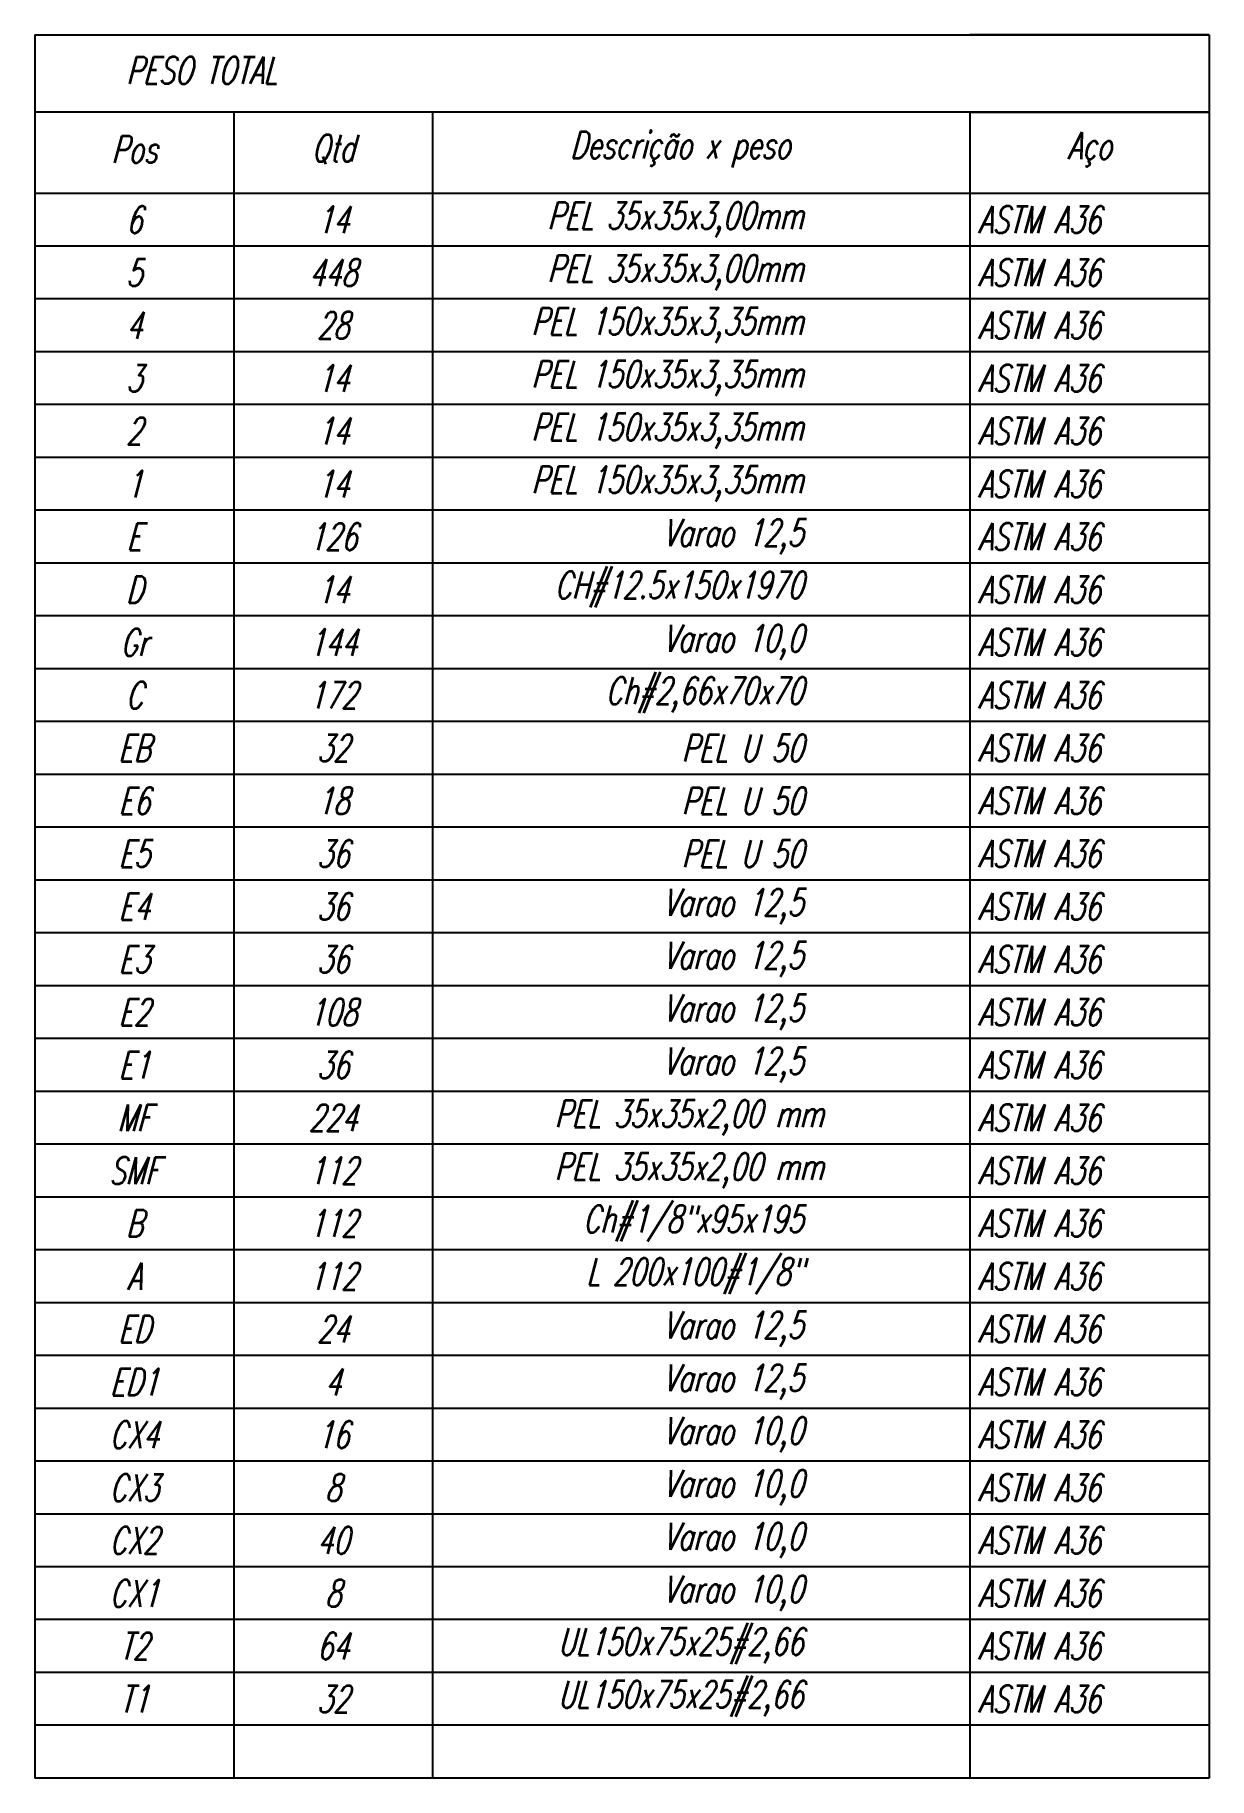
# Model space of a CAD drawing. Extents: x -187 to 453, y 281 to 902.
# Drawn here: x 441.47 to 452.61, y 417.23 to 433.76 of the extents above; entities that cross this region are included whole.
import ezdxf

# ---------------------------------------------------------------- set-up
doc = ezdxf.new("R2010")
doc.units = 0
doc.header["$MEASUREMENT"] = 0
for name, color, linetype in [('NPILAR', 4, 'CONTINUOUS'), ('PILAR', 4, 'CONTINUOUS'), ('SAPATA', 1, 'CONTINUOUS'), ('TEXTO1', 1, 'CONTINUOUS')]:
    doc.layers.add(name, color=color, linetype=linetype)
doc.styles.add('E290', font='romans.shx', dxfattribs={"width": 0.7, "oblique": 15, "height": 0.32})

msp = doc.modelspace()

# ---------------------------------------------------------------- texts
at = {"layer": 'TEXTO1', "color": 2, "linetype": 'Continuous', "style": 'E290'}
for s, insert, char_height, attachment_point in [('PESO TOTAL', (442.33860534, 433.42688257), 0.255357289, 4), ('Pos', (442.4160631, 432.67748997), 0.255357289, 5), ('Qtd', (444.30177846, 432.67748997), 0.255357289, 5), ('Descrição x peso', (447.59340736, 432.67748997), 0.2553572892, 5), ('Aço', (451.47582679, 432.67748997), 0.255357289, 5)]:
    msp.add_mtext(s, dxfattribs=dict(at, insert=insert, char_height=char_height, attachment_point=attachment_point))
at = {"layer": 'TEXTO1', "linetype": 'Continuous', "style": 'E290'}
for s, insert, char_height, attachment_point in [('6', (442.4160631, 432.01072482), 0.25535729, 5), ('14', (444.30177846, 432.01072482), 0.255357289, 5), ('PEL 35x35x3,00mm', (448.76267388, 432.01072482), 0.2553572892, 6), ('ASTM A36', (450.41805833, 432.01072482), 0.255357289, 4), ('5', (442.4160631, 431.50983168), 0.25535729, 5), ('448', (444.30177846, 431.50983168), 0.255357289, 5), ('PEL 35x35x3,00mm', (448.76267388, 431.50983168), 0.2553572892, 6), ('ASTM A36', (450.41805833, 431.50983168), 0.255357289, 4), ('4', (442.4160631, 431.00893853), 0.25535729, 5), ('28', (444.30177846, 431.00893853), 0.255357289, 5), ('PEL 150x35x3,35mm', (448.76267388, 431.00893853), 0.2553572892, 6), ('ASTM A36', (450.41805833, 431.00893853), 0.255357289, 4), ('3', (442.4160631, 430.50804539), 0.25535729, 5), ('14', (444.30177846, 430.50804539), 0.255357289, 5), ('PEL 150x35x3,35mm', (448.76267388, 430.50804539), 0.2553572892, 6), ('ASTM A36', (450.41805833, 430.50804539), 0.255357289, 4), ('2', (442.4160631, 430.00715224), 0.25535729, 5), ('14', (444.30177846, 430.00715224), 0.255357289, 5), ('PEL 150x35x3,35mm', (448.76267388, 430.00715224), 0.2553572892, 6), ('ASTM A36', (450.41805833, 430.00715224), 0.255357289, 4), ('1', (442.4160631, 429.5062591), 0.25535729, 5), ('14', (444.30177846, 429.5062591), 0.255357289, 5), ('PEL 150x35x3,35mm', (448.76267388, 429.5062591), 0.2553572892, 6), ('ASTM A36', (450.41805833, 429.5062591), 0.255357289, 4), ('E', (442.4160631, 429.00536596), 0.25535729, 5), ('126', (444.30177846, 429.00536596), 0.255357289, 5), ('Varao 12,5', (448.76267388, 429.00536596), 0.255357289, 6), ('ASTM A36', (450.41805833, 429.00536596), 0.255357289, 4), ('D', (442.4160631, 428.50447281), 0.25535729, 5), ('14', (444.30177846, 428.50447281), 0.255357289, 5), ('CH#12.5x150x1970', (448.76267388, 428.50447281), 0.2553572892, 6), ('ASTM A36', (450.41805833, 428.50447281), 0.255357289, 4), ('Gr', (442.4160631, 428.00357967), 0.255357289, 5), ('144', (444.30177846, 428.00357967), 0.255357289, 5), ('Varao 10,0', (448.76267388, 428.00357967), 0.255357289, 6), ('ASTM A36', (450.41805833, 428.00357967), 0.255357289, 4), ('C', (442.4160631, 427.50268652), 0.25535729, 5), ('172', (444.30177846, 427.50268652), 0.255357289, 5), ('Ch#2,66x70x70', (448.76267388, 427.50268652), 0.2553572892, 6), ('ASTM A36', (450.41805833, 427.50268652), 0.255357289, 4), ('EB', (442.4160631, 427.00179338), 0.255357289, 5), ('32', (444.30177846, 427.00179338), 0.255357289, 5), ('PEL U 50', (448.76267388, 427.00179338), 0.255357289, 6), ('ASTM A36', (450.41805833, 427.00179338), 0.255357289, 4), ('E6', (442.4160631, 426.50090024), 0.255357289, 5), ('18', (444.30177846, 426.50090024), 0.255357289, 5), ('PEL U 50', (448.76267388, 426.50090024), 0.255357289, 6), ('ASTM A36', (450.41805833, 426.50090024), 0.255357289, 4), ('E5', (442.4160631, 426.00000709), 0.255357289, 5), ('36', (444.30177846, 426.00000709), 0.255357289, 5), ('PEL U 50', (448.76267388, 426.00000709), 0.255357289, 6), ('ASTM A36', (450.41805833, 426.00000709), 0.255357289, 4), ('Varao 12,5', (448.76267388, 425.49911395), 0.255357289, 6), ('E4', (442.4160631, 425.49911395), 0.255357289, 5), ('36', (444.30177846, 425.49911395), 0.255357289, 5), ('ASTM A36', (450.41805833, 425.49911395), 0.255357289, 4), ('Varao 12,5', (448.76267388, 424.9982208), 0.255357289, 6), ('E3', (442.4160631, 424.9982208), 0.255357289, 5), ('36', (444.30177846, 424.9982208), 0.255357289, 5), ('ASTM A36', (450.41805833, 424.9982208), 0.255357289, 4), ('Varao 12,5', (448.76267388, 424.49732766), 0.255357289, 6), ('E2', (442.4160631, 424.49732766), 0.255357289, 5), ('108', (444.30177846, 424.49732766), 0.255357289, 5), ('ASTM A36', (450.41805833, 424.49732766), 0.255357289, 4), ('Varao 12,5', (448.76267388, 423.99643452), 0.255357289, 6), ('E1', (442.4160631, 423.99643452), 0.255357289, 5), ('36', (444.30177846, 423.99643452), 0.255357289, 5), ('ASTM A36', (450.41805833, 423.99643452), 0.255357289, 4), ('PEL 35x35x2,00 mm', (448.95293999, 423.49554137), 0.2553572892, 6), ('MF', (442.4160631, 423.49554137), 0.255357289, 5), ('224', (444.30177846, 423.49554137), 0.255357289, 5), ('ASTM A36', (450.41805833, 423.49554137), 0.255357289, 4), ('PEL 35x35x2,00 mm ', (448.95248351, 422.99464823), 0.2553572892, 6), ('SMF', (442.4160631, 422.99464823), 0.255357289, 5), ('112', (444.30177846, 422.99464823), 0.255357289, 5), ('ASTM A36', (450.41805833, 422.99464823), 0.255357289, 4), ('Ch#1/8"x95x195', (448.76267388, 422.49375508), 0.2553572892, 6), ('B', (442.4160631, 422.49375508), 0.25535729, 5), ('112', (444.30177846, 422.49375508), 0.255357289, 5), ('ASTM A36', (450.41805833, 422.49375508), 0.255357289, 4), ('L 200x100#1/8"', (448.76267388, 421.99286194), 0.2553572892, 6), ('A', (442.4160631, 421.99286194), 0.25535729, 5), ('112', (444.30177846, 421.99286194), 0.255357289, 5), ('ASTM A36', (450.41805833, 421.99286194), 0.255357289, 4), ('ED', (442.4160631, 421.49196879), 0.255357289, 5), ('24', (444.30177846, 421.49196879), 0.255357289, 5), ('Varao 12,5', (448.76267388, 421.49196879), 0.255357289, 6), ('ASTM A36', (450.41805833, 421.49196879), 0.255357289, 4), ('ED1', (442.4160631, 420.99107565), 0.255357289, 5), ('4', (444.30177846, 420.99107565), 0.25535729, 5), ('Varao 12,5', (448.76267388, 420.99107565), 0.255357289, 6), ('ASTM A36', (450.41805833, 420.99107565), 0.255357289, 4), ('CX4', (442.4160631, 420.49018251), 0.255357289, 5), ('16', (444.30177846, 420.49018251), 0.255357289, 5), ('Varao 10,0', (448.76267388, 420.49018251), 0.255357289, 6), ('ASTM A36', (450.41805833, 420.49018251), 0.255357289, 4), ('CX3', (442.4160631, 419.98928936), 0.255357289, 5), ('8', (444.30177846, 419.98928936), 0.25535729, 5), ('Varao 10,0', (448.76267388, 419.98928936), 0.255357289, 6), ('ASTM A36', (450.41805833, 419.98928936), 0.255357289, 4), ('CX2', (442.4160631, 419.48839622), 0.255357289, 5), ('40', (444.30177846, 419.48839622), 0.255357289, 5), ('Varao 10,0', (448.76267388, 419.48839622), 0.255357289, 6), ('ASTM A36', (450.41805833, 419.48839622), 0.255357289, 4), ('CX1', (442.4160631, 418.98750307), 0.255357289, 5), ('8', (444.30177846, 418.98750307), 0.25535729, 5), ('Varao 10,0', (448.76267388, 418.98750307), 0.255357289, 6), ('ASTM A36', (450.41805833, 418.98750307), 0.255357289, 4), ('UL150x75x25#2,66', (448.76267388, 418.48660993), 0.2553572892, 6), ('T2', (442.4160631, 418.48660993), 0.255357289, 5), ('64', (444.30177846, 418.48660993), 0.255357289, 5), ('ASTM A36', (450.41805833, 418.48660993), 0.255357289, 4), ('UL150x75x25#2,66', (448.76267388, 417.98571679), 0.2553572892, 6), ('T1', (442.4160631, 417.98571679), 0.255357289, 5), ('32', (444.30177846, 417.98571679), 0.255357289, 5), ('ASTM A36', (450.41805833, 417.98571679), 0.255357289, 4)]:
    msp.add_mtext(s, dxfattribs=dict(at, insert=insert, char_height=char_height, attachment_point=attachment_point))

# ---------------------------------------------------------------- linework, layer by layer
at = {"layer": 'NPILAR', "linetype": 'Continuous'}
for p, q in [((441.47320541, 433.76385083), (443.35892078, 433.76385083)), ((441.47320541, 433.76385083), (441.47320541, 433.03223608)), ((443.35892078, 433.76385083), (445.24463615, 433.76385083)), ((445.24463615, 433.76385083), (448.83928106, 433.76385083)), ((448.83928106, 433.76385083), (450.34145114, 433.76385083)), ((450.34145114, 433.76385083), (452.22716651, 433.76385083)), ((452.61020244, 433.76385083), (450.34145114, 433.76385083)), ((450.34145114, 433.76385083), (452.61020244, 433.76385083)), ((452.22716651, 433.76385083), (452.61020244, 433.76385083)), ((452.61020244, 433.76385083), (452.61020244, 433.03223608)), ((443.35892078, 433.03223608), (441.47320541, 433.03223608)), ((441.47320541, 433.03223608), (441.47320541, 432.76206454)), ((445.24463615, 433.03223608), (443.35892078, 433.03223608)), ((448.83928106, 433.03223608), (445.24463615, 433.03223608)), ((450.34145114, 433.03223608), (448.83928106, 433.03223608)), ((452.22716651, 433.03223608), (450.34145114, 433.03223608)), ((450.34145114, 433.03223608), (452.61020244, 433.03223608)), ((452.61020244, 433.03223608), (450.34145114, 433.03223608)), ((452.61020244, 433.03223608), (452.22716651, 433.03223608)), ((452.61020244, 433.03223608), (452.61020244, 432.76206454)), ((441.47320541, 432.76206454), (441.47320541, 432.26117139)), ((452.61020244, 432.76206454), (452.61020244, 432.26117139)), ((443.35892078, 432.26117139), (441.47320541, 432.26117139)), ((441.47320541, 432.26117139), (441.47320541, 431.76027825)), ((445.24463615, 432.26117139), (443.35892078, 432.26117139)), ((448.83928106, 432.26117139), (445.24463615, 432.26117139)), ((450.34145114, 432.26117139), (448.83928106, 432.26117139)), ((452.61020244, 432.26117139), (450.34145114, 432.26117139)), ((452.61020244, 432.26117139), (452.61020244, 431.76027825)), ((441.47320541, 431.76027825), (441.47320541, 431.25938511)), ((452.61020244, 431.76027825), (452.61020244, 431.25938511)), ((441.47320541, 431.25938511), (441.47320541, 430.75849196)), ((452.61020244, 431.25938511), (452.61020244, 430.75849196)), ((441.47320541, 430.75849196), (441.47320541, 430.25759882)), ((452.61020244, 430.75849196), (452.61020244, 430.25759882)), ((441.47320541, 430.25759882), (441.47320541, 429.75670567)), ((452.61020244, 430.25759882), (452.61020244, 429.75670567)), ((441.47320541, 429.75670567), (441.47320541, 429.25581253)), ((452.61020244, 429.75670567), (452.61020244, 429.25581253)), ((441.47320541, 429.25581253), (441.47320541, 428.75491938)), ((452.61020244, 429.25581253), (452.61020244, 428.75491938)), ((441.47320541, 428.75491938), (441.47320541, 428.25402624)), ((452.61020244, 428.75491938), (452.61020244, 428.25402624)), ((441.47320541, 428.25402624), (441.47320541, 427.7531331)), ((452.61020244, 428.25402624), (452.61020244, 427.7531331)), ((441.47320541, 427.7531331), (441.47320541, 427.25223995)), ((452.61020244, 427.7531331), (452.61020244, 427.25223995)), ((441.47320541, 427.25223995), (441.47320541, 426.75134681)), ((452.61020244, 427.25223995), (452.61020244, 426.75134681)), ((441.47320541, 426.75134681), (441.47320541, 426.25045366)), ((452.61020244, 426.75134681), (452.61020244, 426.25045366)), ((441.47320541, 426.25045366), (441.47320541, 425.74956052)), ((452.61020244, 426.25045366), (452.61020244, 425.74956052)), ((441.47320541, 425.74956052), (441.47320541, 425.24866738)), ((452.61020244, 425.74956052), (452.61020244, 425.24866738)), ((441.47320541, 425.24866738), (441.47320541, 424.74777423)), ((452.61020244, 425.24866738), (452.61020244, 424.74777423)), ((441.47320541, 424.74777423), (441.47320541, 424.24688109)), ((452.61020244, 424.74777423), (452.61020244, 424.24688109)), ((441.47320541, 424.24688109), (441.47320541, 423.74598794)), ((452.61020244, 424.24688109), (452.61020244, 423.74598794)), ((441.47320541, 423.74598794), (441.47320541, 423.2450948)), ((452.61020244, 423.74598794), (452.61020244, 423.2450948)), ((441.47320541, 423.2450948), (441.47320541, 422.74420165)), ((452.61020244, 423.2450948), (452.61020244, 422.74420165)), ((441.47320541, 422.74420165), (441.47320541, 422.24330851)), ((452.61020244, 422.74420165), (452.61020244, 422.24330851)), ((441.47320541, 422.24330851), (441.47320541, 421.74241537)), ((452.61020244, 422.24330851), (452.61020244, 421.74241537)), ((441.47320541, 421.74241537), (441.47320541, 421.24152222)), ((452.61020244, 421.74241537), (452.61020244, 421.24152222)), ((441.47320541, 421.24152222), (441.47320541, 420.74062908)), ((452.61020244, 421.24152222), (452.61020244, 420.74062908)), ((441.47320541, 420.74062908), (441.47320541, 420.23973593)), ((452.61020244, 420.74062908), (452.61020244, 420.23973593)), ((441.47320541, 420.23973593), (441.47320541, 419.73884279)), ((452.61020244, 420.23973593), (452.61020244, 419.73884279)), ((441.47320541, 419.73884279), (441.47320541, 419.23794965)), ((452.61020244, 419.73884279), (452.61020244, 419.23794965)), ((441.47320541, 419.23794965), (441.47320541, 418.7370565)), ((452.61020244, 419.23794965), (452.61020244, 418.7370565)), ((441.47320541, 418.7370565), (441.47320541, 418.23616336)), ((452.61020244, 418.7370565), (452.61020244, 418.23616336)), ((441.47320541, 418.23616336), (441.47320541, 417.73527021)), ((452.61020244, 418.23616336), (452.61020244, 417.73527021)), ((441.47320541, 417.73527021), (441.47320541, 417.23437707)), ((445.24463615, 417.73527021), (443.35892078, 417.73527021)), ((448.83928106, 417.73527021), (445.24463615, 417.73527021)), ((450.34145114, 417.73527021), (448.83928106, 417.73527021)), ((452.61020244, 417.73527021), (450.34145114, 417.73527021)), ((452.61020244, 417.73527021), (452.61020244, 417.23437707)), ((443.35892078, 417.23437707), (441.47320541, 417.23437707)), ((445.24463615, 417.23437707), (443.35892078, 417.23437707)), ((448.83928106, 417.23437707), (445.24463615, 417.23437707)), ((450.34145114, 417.23437707), (448.83928106, 417.23437707)), ((452.61020244, 417.23437707), (450.34145114, 417.23437707))]:
    msp.add_line(p, q, dxfattribs=at)
at = {"layer": 'PILAR', "linetype": 'Continuous'}
for p, q in [((443.35892078, 433.03223608), (443.35892078, 432.76206454)), ((445.24463615, 433.03223608), (445.24463615, 432.76206454)), ((450.34145114, 433.03223608), (450.34145114, 432.76206454)), ((450.34145114, 433.03223608), (450.34145114, 432.76206454)), ((443.35892078, 432.76206454), (443.35892078, 432.26117139)), ((445.24463615, 432.76206454), (445.24463615, 432.26117139)), ((450.34145114, 432.76206454), (450.34145114, 432.26117139)), ((450.34145114, 432.76206454), (450.34145114, 432.26117139)), ((443.35892078, 432.26117139), (443.35892078, 431.76027825)), ((445.24463615, 432.26117139), (445.24463615, 431.76027825)), ((450.34145114, 432.26117139), (450.34145114, 431.76027825)), ((450.34145114, 432.26117139), (450.34145114, 431.76027825)), ((443.35892078, 431.76027825), (443.35892078, 431.25938511)), ((445.24463615, 431.76027825), (445.24463615, 431.25938511)), ((450.34145114, 431.76027825), (450.34145114, 431.25938511)), ((450.34145114, 431.76027825), (450.34145114, 431.25938511)), ((443.35892078, 431.25938511), (443.35892078, 430.75849196)), ((445.24463615, 431.25938511), (445.24463615, 430.75849196)), ((450.34145114, 431.25938511), (450.34145114, 430.75849196)), ((450.34145114, 431.25938511), (450.34145114, 430.75849196)), ((443.35892078, 430.75849196), (443.35892078, 430.25759882)), ((445.24463615, 430.75849196), (445.24463615, 430.25759882)), ((450.34145114, 430.75849196), (450.34145114, 430.25759882)), ((450.34145114, 430.75849196), (450.34145114, 430.25759882)), ((443.35892078, 430.25759882), (443.35892078, 429.75670567)), ((445.24463615, 430.25759882), (445.24463615, 429.75670567)), ((450.34145114, 430.25759882), (450.34145114, 429.75670567)), ((450.34145114, 430.25759882), (450.34145114, 429.75670567)), ((443.35892078, 429.75670567), (443.35892078, 429.25581253)), ((445.24463615, 429.75670567), (445.24463615, 429.25581253)), ((450.34145114, 429.75670567), (450.34145114, 429.25581253)), ((450.34145114, 429.75670567), (450.34145114, 429.25581253)), ((443.35892078, 429.25581253), (443.35892078, 428.75491938)), ((445.24463615, 429.25581253), (445.24463615, 428.75491938)), ((450.34145114, 429.25581253), (450.34145114, 428.75491938)), ((450.34145114, 429.25581253), (450.34145114, 428.75491938)), ((443.35892078, 428.75491938), (443.35892078, 428.25402624)), ((445.24463615, 428.75491938), (445.24463615, 428.25402624)), ((450.34145114, 428.75491938), (450.34145114, 428.25402624)), ((450.34145114, 428.75491938), (450.34145114, 428.25402624)), ((443.35892078, 428.25402624), (443.35892078, 427.7531331)), ((445.24463615, 428.25402624), (445.24463615, 427.7531331)), ((450.34145114, 428.25402624), (450.34145114, 427.7531331)), ((450.34145114, 428.25402624), (450.34145114, 427.7531331)), ((443.35892078, 427.7531331), (443.35892078, 427.25223995)), ((445.24463615, 427.7531331), (445.24463615, 427.25223995)), ((450.34145114, 427.7531331), (450.34145114, 427.25223995)), ((450.34145114, 427.7531331), (450.34145114, 427.25223995)), ((443.35892078, 427.25223995), (443.35892078, 426.75134681)), ((445.24463615, 427.25223995), (445.24463615, 426.75134681)), ((450.34145114, 427.25223995), (450.34145114, 426.75134681)), ((450.34145114, 427.25223995), (450.34145114, 426.75134681)), ((443.35892078, 426.75134681), (443.35892078, 426.25045366)), ((445.24463615, 426.75134681), (445.24463615, 426.25045366)), ((450.34145114, 426.75134681), (450.34145114, 426.25045366)), ((450.34145114, 426.75134681), (450.34145114, 426.25045366)), ((443.35892078, 426.25045366), (443.35892078, 425.74956052)), ((445.24463615, 426.25045366), (445.24463615, 425.74956052)), ((450.34145114, 426.25045366), (450.34145114, 425.74956052)), ((450.34145114, 426.25045366), (450.34145114, 425.74956052)), ((443.35892078, 425.74956052), (443.35892078, 425.24866738)), ((445.24463615, 425.74956052), (445.24463615, 425.24866738)), ((450.34145114, 425.74956052), (450.34145114, 425.24866738)), ((450.34145114, 425.74956052), (450.34145114, 425.24866738)), ((443.35892078, 425.24866738), (443.35892078, 424.74777423)), ((445.24463615, 425.24866738), (445.24463615, 424.74777423)), ((450.34145114, 425.24866738), (450.34145114, 424.74777423)), ((450.34145114, 425.24866738), (450.34145114, 424.74777423)), ((443.35892078, 424.74777423), (443.35892078, 424.24688109)), ((445.24463615, 424.74777423), (445.24463615, 424.24688109)), ((450.34145114, 424.74777423), (450.34145114, 424.24688109)), ((450.34145114, 424.74777423), (450.34145114, 424.24688109)), ((443.35892078, 424.24688109), (443.35892078, 423.74598794)), ((445.24463615, 424.24688109), (445.24463615, 423.74598794)), ((450.34145114, 424.24688109), (450.34145114, 423.74598794)), ((450.34145114, 424.24688109), (450.34145114, 423.74598794)), ((443.35892078, 423.74598794), (443.35892078, 423.2450948)), ((445.24463615, 423.74598794), (445.24463615, 423.2450948)), ((450.34145114, 423.74598794), (450.34145114, 423.2450948)), ((450.34145114, 423.74598794), (450.34145114, 423.2450948)), ((443.35892078, 423.2450948), (443.35892078, 422.74420165)), ((445.24463615, 423.2450948), (445.24463615, 422.74420165)), ((450.34145114, 423.2450948), (450.34145114, 422.74420165)), ((450.34145114, 423.2450948), (450.34145114, 422.74420165)), ((443.35892078, 422.74420165), (443.35892078, 422.24330851)), ((445.24463615, 422.74420165), (445.24463615, 422.24330851)), ((450.34145114, 422.74420165), (450.34145114, 422.24330851)), ((450.34145114, 422.74420165), (450.34145114, 422.24330851)), ((443.35892078, 422.24330851), (443.35892078, 421.74241537)), ((445.24463615, 422.24330851), (445.24463615, 421.74241537)), ((450.34145114, 422.24330851), (450.34145114, 421.74241537)), ((450.34145114, 422.24330851), (450.34145114, 421.74241537)), ((443.35892078, 421.74241537), (443.35892078, 421.24152222)), ((445.24463615, 421.74241537), (445.24463615, 421.24152222)), ((450.34145114, 421.74241537), (450.34145114, 421.24152222)), ((450.34145114, 421.74241537), (450.34145114, 421.24152222)), ((443.35892078, 421.24152222), (443.35892078, 420.74062908)), ((445.24463615, 421.24152222), (445.24463615, 420.74062908)), ((450.34145114, 421.24152222), (450.34145114, 420.74062908)), ((450.34145114, 421.24152222), (450.34145114, 420.74062908)), ((443.35892078, 420.74062908), (443.35892078, 420.23973593)), ((445.24463615, 420.74062908), (445.24463615, 420.23973593)), ((450.34145114, 420.74062908), (450.34145114, 420.23973593)), ((450.34145114, 420.74062908), (450.34145114, 420.23973593)), ((443.35892078, 420.23973593), (443.35892078, 419.73884279)), ((445.24463615, 420.23973593), (445.24463615, 419.73884279)), ((450.34145114, 420.23973593), (450.34145114, 419.73884279)), ((450.34145114, 420.23973593), (450.34145114, 419.73884279)), ((443.35892078, 419.73884279), (443.35892078, 419.23794965)), ((445.24463615, 419.73884279), (445.24463615, 419.23794965)), ((450.34145114, 419.73884279), (450.34145114, 419.23794965)), ((450.34145114, 419.73884279), (450.34145114, 419.23794965)), ((443.35892078, 419.23794965), (443.35892078, 418.7370565)), ((445.24463615, 419.23794965), (445.24463615, 418.7370565)), ((450.34145114, 419.23794965), (450.34145114, 418.7370565)), ((450.34145114, 419.23794965), (450.34145114, 418.7370565)), ((443.35892078, 418.7370565), (443.35892078, 418.23616336)), ((445.24463615, 418.7370565), (445.24463615, 418.23616336)), ((450.34145114, 418.7370565), (450.34145114, 418.23616336)), ((450.34145114, 418.7370565), (450.34145114, 418.23616336)), ((443.35892078, 418.23616336), (443.35892078, 417.73527021)), ((445.24463615, 418.23616336), (445.24463615, 417.73527021)), ((450.34145114, 418.23616336), (450.34145114, 417.73527021)), ((450.34145114, 418.23616336), (450.34145114, 417.73527021)), ((443.35892078, 417.73527021), (441.47320541, 417.73527021)), ((443.35892078, 417.73527021), (443.35892078, 417.23437707)), ((445.24463615, 417.73527021), (445.24463615, 417.23437707)), ((450.34145114, 417.73527021), (450.34145114, 417.23437707)), ((450.34145114, 417.73527021), (450.34145114, 417.23437707))]:
    msp.add_line(p, q, dxfattribs=at)
at = {"layer": 'SAPATA', "linetype": 'Continuous'}
for p, q in [((443.35892078, 431.76027825), (441.47320541, 431.76027825)), ((445.24463615, 431.76027825), (443.35892078, 431.76027825)), ((448.83928106, 431.76027825), (445.24463615, 431.76027825)), ((450.34145114, 431.76027825), (448.83928106, 431.76027825)), ((452.61020244, 431.76027825), (450.34145114, 431.76027825)), ((443.35892078, 431.25938511), (441.47320541, 431.25938511)), ((445.24463615, 431.25938511), (443.35892078, 431.25938511)), ((448.83928106, 431.25938511), (445.24463615, 431.25938511)), ((450.34145114, 431.25938511), (448.83928106, 431.25938511)), ((452.61020244, 431.25938511), (450.34145114, 431.25938511)), ((443.35892078, 430.75849196), (441.47320541, 430.75849196)), ((445.24463615, 430.75849196), (443.35892078, 430.75849196)), ((448.83928106, 430.75849196), (445.24463615, 430.75849196)), ((450.34145114, 430.75849196), (448.83928106, 430.75849196)), ((452.61020244, 430.75849196), (450.34145114, 430.75849196)), ((443.35892078, 430.25759882), (441.47320541, 430.25759882)), ((445.24463615, 430.25759882), (443.35892078, 430.25759882)), ((448.83928106, 430.25759882), (445.24463615, 430.25759882)), ((450.34145114, 430.25759882), (448.83928106, 430.25759882)), ((452.61020244, 430.25759882), (450.34145114, 430.25759882)), ((443.35892078, 429.75670567), (441.47320541, 429.75670567)), ((445.24463615, 429.75670567), (443.35892078, 429.75670567)), ((448.83928106, 429.75670567), (445.24463615, 429.75670567)), ((450.34145114, 429.75670567), (448.83928106, 429.75670567)), ((452.61020244, 429.75670567), (450.34145114, 429.75670567)), ((443.35892078, 429.25581253), (441.47320541, 429.25581253)), ((445.24463615, 429.25581253), (443.35892078, 429.25581253)), ((448.83928106, 429.25581253), (445.24463615, 429.25581253)), ((450.34145114, 429.25581253), (448.83928106, 429.25581253)), ((452.61020244, 429.25581253), (450.34145114, 429.25581253)), ((443.35892078, 428.75491938), (441.47320541, 428.75491938)), ((445.24463615, 428.75491938), (443.35892078, 428.75491938)), ((448.83928106, 428.75491938), (445.24463615, 428.75491938)), ((450.34145114, 428.75491938), (448.83928106, 428.75491938)), ((452.61020244, 428.75491938), (450.34145114, 428.75491938)), ((443.35892078, 428.25402624), (441.47320541, 428.25402624)), ((445.24463615, 428.25402624), (443.35892078, 428.25402624)), ((448.83928106, 428.25402624), (445.24463615, 428.25402624)), ((450.34145114, 428.25402624), (448.83928106, 428.25402624)), ((452.61020244, 428.25402624), (450.34145114, 428.25402624)), ((443.35892078, 427.7531331), (441.47320541, 427.7531331)), ((445.24463615, 427.7531331), (443.35892078, 427.7531331)), ((448.83928106, 427.7531331), (445.24463615, 427.7531331)), ((450.34145114, 427.7531331), (448.83928106, 427.7531331)), ((452.61020244, 427.7531331), (450.34145114, 427.7531331)), ((443.35892078, 427.25223995), (441.47320541, 427.25223995)), ((445.24463615, 427.25223995), (443.35892078, 427.25223995)), ((448.83928106, 427.25223995), (445.24463615, 427.25223995)), ((450.34145114, 427.25223995), (448.83928106, 427.25223995)), ((452.61020244, 427.25223995), (450.34145114, 427.25223995)), ((443.35892078, 426.75134681), (441.47320541, 426.75134681)), ((445.24463615, 426.75134681), (443.35892078, 426.75134681)), ((448.83928106, 426.75134681), (445.24463615, 426.75134681)), ((450.34145114, 426.75134681), (448.83928106, 426.75134681)), ((452.61020244, 426.75134681), (450.34145114, 426.75134681)), ((443.35892078, 426.25045366), (441.47320541, 426.25045366)), ((445.24463615, 426.25045366), (443.35892078, 426.25045366)), ((448.83928106, 426.25045366), (445.24463615, 426.25045366)), ((450.34145114, 426.25045366), (448.83928106, 426.25045366)), ((452.61020244, 426.25045366), (450.34145114, 426.25045366)), ((443.35892078, 425.74956052), (441.47320541, 425.74956052)), ((445.24463615, 425.74956052), (443.35892078, 425.74956052)), ((448.83928106, 425.74956052), (445.24463615, 425.74956052)), ((450.34145114, 425.74956052), (448.83928106, 425.74956052)), ((452.61020244, 425.74956052), (450.34145114, 425.74956052)), ((443.35892078, 425.24866738), (441.47320541, 425.24866738)), ((445.24463615, 425.24866738), (443.35892078, 425.24866738)), ((448.83928106, 425.24866738), (445.24463615, 425.24866738)), ((450.34145114, 425.24866738), (448.83928106, 425.24866738)), ((452.61020244, 425.24866738), (450.34145114, 425.24866738)), ((443.35892078, 424.74777423), (441.47320541, 424.74777423)), ((445.24463615, 424.74777423), (443.35892078, 424.74777423)), ((448.83928106, 424.74777423), (445.24463615, 424.74777423)), ((450.34145114, 424.74777423), (448.83928106, 424.74777423)), ((452.61020244, 424.74777423), (450.34145114, 424.74777423)), ((443.35892078, 424.24688109), (441.47320541, 424.24688109)), ((445.24463615, 424.24688109), (443.35892078, 424.24688109)), ((448.83928106, 424.24688109), (445.24463615, 424.24688109)), ((450.34145114, 424.24688109), (448.83928106, 424.24688109)), ((452.61020244, 424.24688109), (450.34145114, 424.24688109)), ((443.35892078, 423.74598794), (441.47320541, 423.74598794)), ((445.24463615, 423.74598794), (443.35892078, 423.74598794)), ((448.83928106, 423.74598794), (445.24463615, 423.74598794)), ((450.34145114, 423.74598794), (448.83928106, 423.74598794)), ((452.61020244, 423.74598794), (450.34145114, 423.74598794)), ((443.35892078, 423.2450948), (441.47320541, 423.2450948)), ((445.24463615, 423.2450948), (443.35892078, 423.2450948)), ((448.83928106, 423.2450948), (445.24463615, 423.2450948)), ((450.34145114, 423.2450948), (448.83928106, 423.2450948)), ((452.61020244, 423.2450948), (450.34145114, 423.2450948)), ((443.35892078, 422.74420165), (441.47320541, 422.74420165)), ((445.24463615, 422.74420165), (443.35892078, 422.74420165)), ((448.83928106, 422.74420165), (445.24463615, 422.74420165)), ((450.34145114, 422.74420165), (448.83928106, 422.74420165)), ((452.61020244, 422.74420165), (450.34145114, 422.74420165)), ((443.35892078, 422.24330851), (441.47320541, 422.24330851)), ((445.24463615, 422.24330851), (443.35892078, 422.24330851)), ((448.83928106, 422.24330851), (445.24463615, 422.24330851)), ((450.34145114, 422.24330851), (448.83928106, 422.24330851)), ((452.61020244, 422.24330851), (450.34145114, 422.24330851)), ((443.35892078, 421.74241537), (441.47320541, 421.74241537)), ((445.24463615, 421.74241537), (443.35892078, 421.74241537)), ((448.83928106, 421.74241537), (445.24463615, 421.74241537)), ((450.34145114, 421.74241537), (448.83928106, 421.74241537)), ((452.61020244, 421.74241537), (450.34145114, 421.74241537)), ((443.35892078, 421.24152222), (441.47320541, 421.24152222)), ((445.24463615, 421.24152222), (443.35892078, 421.24152222)), ((448.83928106, 421.24152222), (445.24463615, 421.24152222)), ((450.34145114, 421.24152222), (448.83928106, 421.24152222)), ((452.61020244, 421.24152222), (450.34145114, 421.24152222)), ((443.35892078, 420.74062908), (441.47320541, 420.74062908)), ((445.24463615, 420.74062908), (443.35892078, 420.74062908)), ((448.83928106, 420.74062908), (445.24463615, 420.74062908)), ((450.34145114, 420.74062908), (448.83928106, 420.74062908)), ((452.61020244, 420.74062908), (450.34145114, 420.74062908)), ((443.35892078, 420.23973593), (441.47320541, 420.23973593)), ((445.24463615, 420.23973593), (443.35892078, 420.23973593)), ((448.83928106, 420.23973593), (445.24463615, 420.23973593)), ((450.34145114, 420.23973593), (448.83928106, 420.23973593)), ((452.61020244, 420.23973593), (450.34145114, 420.23973593)), ((443.35892078, 419.73884279), (441.47320541, 419.73884279)), ((445.24463615, 419.73884279), (443.35892078, 419.73884279)), ((448.83928106, 419.73884279), (445.24463615, 419.73884279)), ((450.34145114, 419.73884279), (448.83928106, 419.73884279)), ((452.61020244, 419.73884279), (450.34145114, 419.73884279)), ((443.35892078, 419.23794965), (441.47320541, 419.23794965)), ((445.24463615, 419.23794965), (443.35892078, 419.23794965)), ((448.83928106, 419.23794965), (445.24463615, 419.23794965)), ((450.34145114, 419.23794965), (448.83928106, 419.23794965)), ((452.61020244, 419.23794965), (450.34145114, 419.23794965)), ((443.35892078, 418.7370565), (441.47320541, 418.7370565)), ((445.24463615, 418.7370565), (443.35892078, 418.7370565)), ((448.83928106, 418.7370565), (445.24463615, 418.7370565)), ((450.34145114, 418.7370565), (448.83928106, 418.7370565)), ((452.61020244, 418.7370565), (450.34145114, 418.7370565)), ((443.35892078, 418.23616336), (441.47320541, 418.23616336)), ((445.24463615, 418.23616336), (443.35892078, 418.23616336)), ((448.83928106, 418.23616336), (445.24463615, 418.23616336)), ((450.34145114, 418.23616336), (448.83928106, 418.23616336)), ((452.61020244, 418.23616336), (450.34145114, 418.23616336))]:
    msp.add_line(p, q, dxfattribs=at)

msp.set_redraw_order([(e.dxf.handle, doc.entitydb.next_handle()) for e in msp.query("TEXT MTEXT ATTDEF DIMENSION ARC_DIMENSION")])  # texts and dimensions are drawn at this point

doc.saveas('drawing.dxf')
